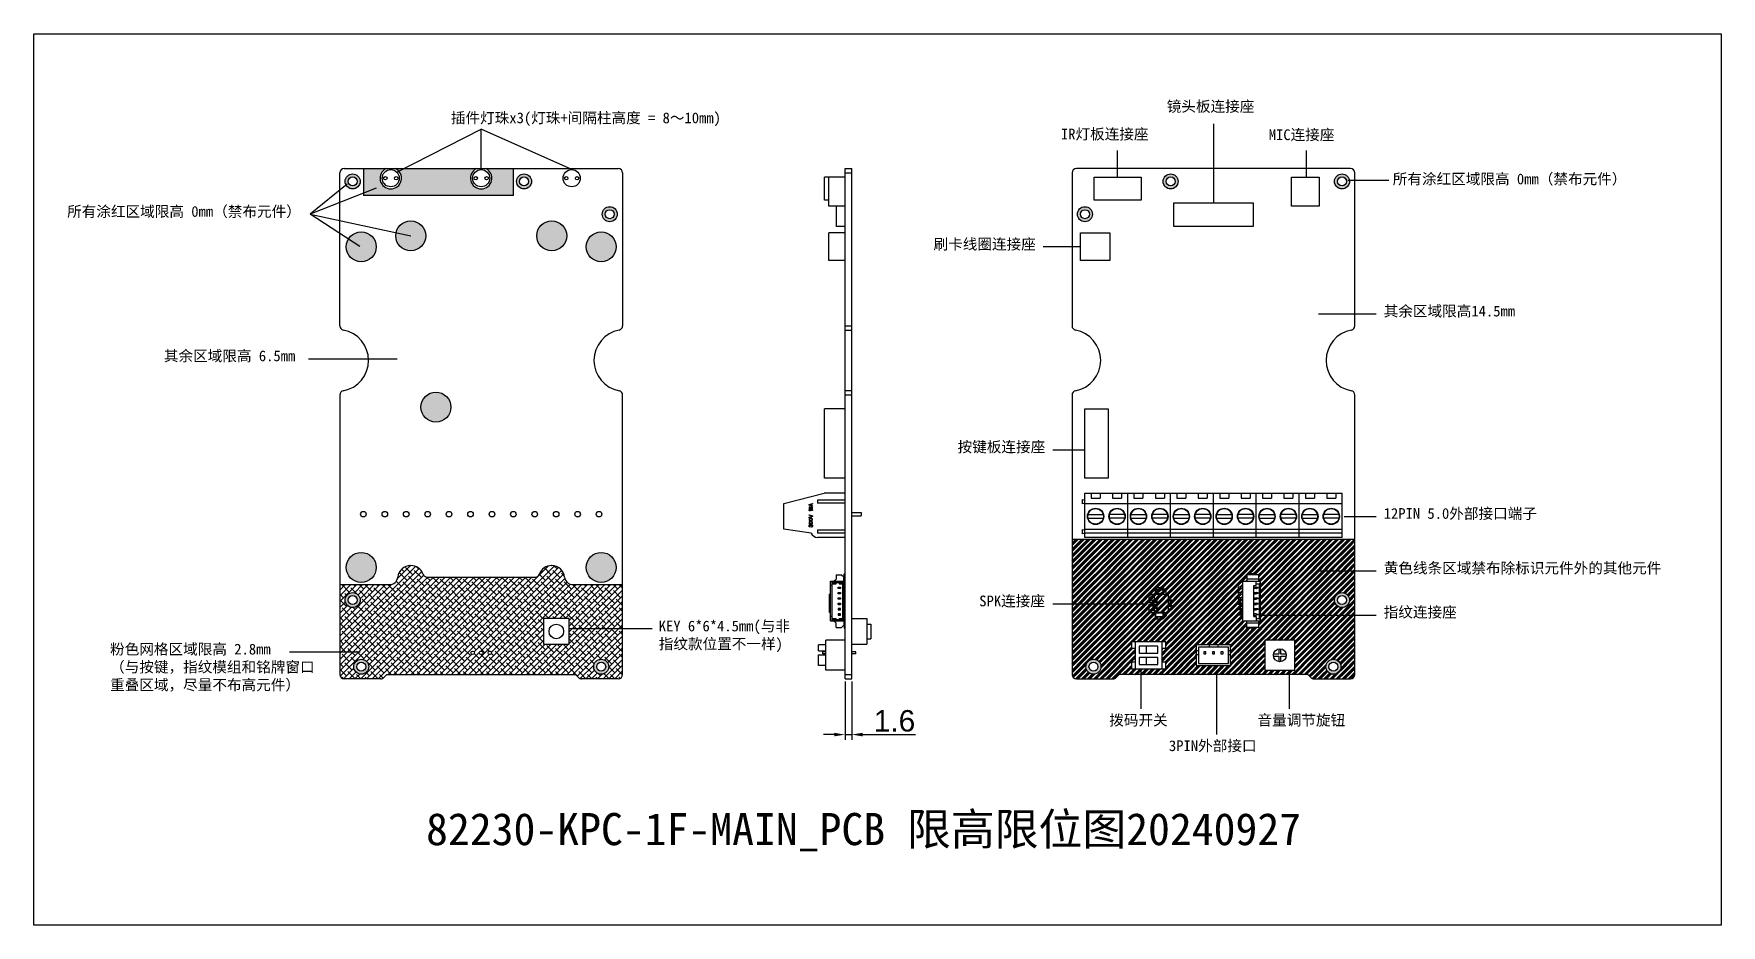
# Model space of a CAD drawing. Header units: millimetres. Extents: x 7 to 1252, y -707 to 211.
# Drawn here: x 6.5 to 400.3, y -242.7 to -34.8 of the extents above; entities that cross this region are included whole.
import ezdxf

# ---------------------------------------------------------------- set-up
doc = ezdxf.new("R2010")
doc.units = ezdxf.units.MM
doc.layers.add('02___PRT_ALL_AXES', color=7, linetype='Continuous')
doc.layers.add('03___PRT_ALL_CURVES', color=7, linetype='Continuous')
doc.styles.get("Standard").update_dxf_attribs({"font": 'arial.ttf'})
doc.dimstyles.new('ISO-25', dxfattribs={"dimtxt": 5, "dimasz": 2.5, "dimexe": 1.25, "dimexo": 0.625, "dimtad": 1, "dimdsep": 46, "dimtxsty": 'Standard', "dimcen": 0, "dimclrd": 6, "dimclre": 6, "dimadec": 0, "dimazin": 2, "dimtfac": 1, "dimtmove": 0, "dimatfit": 3, "dimfxl": 1, "dimarcsym": 0})

msp = doc.modelspace()

# ---------------------------------------------------------------- texts
at = {"attachment_point": 1}
for s, width, gutter_width, insert, char_height in [('{\\fSimSun|b0|i0|c134|p2;镜头板连接座}', 25.9697, 12.5, (270.918, -50.489), 2.5), ('{\\fSimSun|b0|i0|c134|p2;插件灯珠x3(灯珠+间隔柱高度 = 8～10mm)}', 66.17217, 12.5, (103.857, -53.165), 2.5), ('{\\fSimSun|b0|i0|c134|p2;IR灯板连接座}', 66.17217, 12.5, (246.225, -56.943), 2.5), ('{\\fSimSun|b0|i0|c134|p2;MIC连接座}', 25.9697, 12.5, (294.732, -57.101), 2.5), ('{\\fSimSun|b0|i0|c134|p2;所有涂红区域限高 0mm（禁布元件）}', 66.17217, 12.5, (323.669, -67.408), 2.5), ('{\\fSimSun|b0|i0|c134|p2;所有涂红区域限高 0mm（禁布元件）}', 66.17217, 12.5, (14.295, -74.991), 2.5), ('{\\fSimSun|b0|i0|c134|p2;刷卡线圈连接座}', 66.17217, 12.5, (216.497, -82.61), 2.5), ('{\\fSimSun|b0|i0|c134|p2;其余区域限高14.5mm}', 76.82538, 12.5, (321.561, -98.227), 2.5), ('{\\fSimSun|b0|i0|c134|p2;其余区域限高 6.5mm}', 66.17217, 12.5, (36.879, -108.667), 2.5), ('{\\fSimSun|b0|i0|c134|p2;按键板连接座}', 22.09357, 12.5, (222.11, -129.893), 2.5), ('{\\fSimSun|b0|i0|c134|p2;12PIN 5.0外部接口端子}', 37.92926, 12.5, (321.561, -145.425), 2.5), ('{\\fSimSun|b0|i0|c134|p2;黄色线条区域禁布除标识元件外的其他元件}', 76.82538, 12.5, (321.561, -158.151), 2.5), ('{\\fSimSun|b0|i0|c134|p2;SPK连接座}', 20.19457, 12.5, (227.17, -165.836), 2.5), ('{\\fSimSun|b0|i0|c134|p2;指纹连接座}', 20.19457, 12.5, (321.561, -168.429), 2.5), ('{\\fSimSun|b0|i0|c134|p2;KEY 6*6*4.5mm(与非指纹款位置不一样)}', 32.4337, 12.5, (152.372, -171.67), 2.5), ('{\\fSimSun|b0|i0|c134|p2;粉色网格区域限高 2.8mm\\P（与按键，指纹模组和铭牌窗口重叠区域，尽量不布高元件）}', 50.5825, 12.5, (24.319, -177.065), 2.5), ('{\\fSimSun|b0|i0|c134|p2;拨码开关}', 25.92925, 12.5, (257.507, -193.618), 2.5), ('{\\fSimSun|b0|i0|c134|p2;音量调节旋钮}', 25.92925, 12.5, (292.115, -193.618), 2.5), ('{\\fSimSun|b0|i0|c134|p2;3PIN外部接口}', 25.92925, 12.5, (271.438, -199.596), 2.5), ('{\\fSimSun|b0|i0|c134|p2;82230-KPC-1F-MAIN_PCB 限高限位图20240927}', 231.36184, 37.5, (98.065, -216.535), 7.5)]:
    msp.add_mtext_dynamic_manual_height_columns(s, width=width, gutter_width=gutter_width, heights=[0], dxfattribs=dict(at, insert=insert, char_height=char_height))

# ---------------------------------------------------------------- blocks, each defined once
blk = doc.blocks.new('*D7')
at = {"color": 6, "lineweight": -2}
for p, q in [((195.84, -185.87), (195.84, -199.5)), ((197.44, -185.87), (197.44, -199.5)), ((193.34, -198.25), (190.84, -198.25)), ((195.84, -198.25), (197.44, -198.25)), ((199.94, -198.25), (212.32, -198.25))]:
    blk.add_line(p, q, dxfattribs=at)
at = {"color": 6}
for points in [[(193.34, -197.83), (193.34, -198.66), (195.84, -198.25)], [(199.94, -197.83), (199.94, -198.66), (197.44, -198.25)]]:
    blk.add_solid(points, dxfattribs=at)
at = {"layer": 'Defpoints', "color": 0}
for p in [(195.84, -185.24), (197.44, -185.24), (197.44, -198.25)]:
    blk.add_point(p, dxfattribs=at)
at = {"color": 0, "insert": (207.38, -195.07), "char_height": 5, "attachment_point": 5}
blk.add_mtext('1.6', dxfattribs=at)

# ---------------------------------------------------------------- dimensions: what is measured, and where the dimension line sits
dim = msp.add_linear_dim(base=(197.44, -198.248), p1=(195.84, -185.245), p2=(197.44, -185.245), dimstyle='ISO-25')
dim.commit()
dim.dimension.update_dxf_attribs({"geometry": '*D7', "text_midpoint": (207.38, -195.07)})

# ---------------------------------------------------------------- hatches: boundary and pattern name
h = msp.add_hatch(color=1)
h.dxf.hatch_style = 1
h.paths.add_polyline_path([(84.684, -182.412, 1), (81.184, -182.412, 1)])
h.paths.add_polyline_path([(83.984, -182.412, 1), (81.884, -182.412, 1)], flags=16)
h.paths.add_polyline_path([(140.684, -182.412, 1), (137.184, -182.412, 1)])
h.paths.add_polyline_path([(139.984, -182.412, 1), (137.884, -182.412, 1)], flags=16)
h.paths.add_polyline_path([(82.684, -166.881, 1), (79.184, -166.881, 1)])
h.paths.add_polyline_path([(81.984, -166.881, 1), (79.884, -166.881, 1)], flags=16)
h.paths.add_polyline_path([(142.434, -159.267, 1), (135.434, -159.267, 1)])
h.paths.add_polyline_path([(79.434, -159.267, 1), (86.434, -159.267, 1)])
h.paths.add_polyline_path([(96.871, -121.881, 1), (103.871, -121.881, 1)])
h.paths.add_polyline_path([(86.434, -84.495, 1), (79.434, -84.495, 1)])
h.paths.add_polyline_path([(97.982, -81.931, 1), (90.982, -81.931, 1)])
h.paths.add_polyline_path([(130.886, -81.931, 1), (123.886, -81.931, 1)])
h.paths.add_polyline_path([(142.434, -84.495, 1), (135.434, -84.495, 1)])
h.paths.add_polyline_path([(142.684, -76.881, 1), (139.184, -76.881, 1)])
h.paths.add_polyline_path([(141.984, -76.881, 1), (139.884, -76.881, 1)], flags=16)
h.paths.add_polyline_path([(122.684, -69.245, 1), (119.184, -69.245, 1)])
h.paths.add_polyline_path([(121.984, -69.245, 1), (119.884, -69.245, 1)], flags=16)
h.paths.add_polyline_path([(118.434, -72.495), (118.434, -66.245), (112.024, -66.245, -4.3588989), (109.844, -66.245), (90.91, -66.245, -4.3588989), (88.73, -66.245), (83.434, -66.245), (83.434, -72.495)])
h.paths.add_polyline_path([(82.684, -69.245, 1), (79.184, -69.245, 1)])
h.paths.add_polyline_path([(81.984, -69.245, 1), (79.884, -69.245, 1)], flags=16)
h = msp.add_hatch(color=1)
h.dxf.hatch_style = 1
h.paths.add_polyline_path([(313.58, -69.245, 1), (310.08, -69.245, 1)])
h.paths.add_polyline_path([(312.88, -69.245, 1), (310.78, -69.245, 1)], flags=16)
h.paths.add_polyline_path([(273.58, -69.245, 1), (270.08, -69.245, 1)])
h.paths.add_polyline_path([(272.88, -69.245, 1), (270.78, -69.245, 1)], flags=16)
h.paths.add_polyline_path([(253.58, -76.881, 1), (250.08, -76.881, 1)])
h.paths.add_polyline_path([(252.88, -76.881, 1), (250.78, -76.881, 1)], flags=16)
h.paths.add_polyline_path([(313.58, -166.881, 1), (310.08, -166.881, 1)])
h.paths.add_polyline_path([(312.88, -166.881, 1), (310.78, -166.881, 1)], flags=16)
h.paths.add_polyline_path([(311.58, -182.412, 1), (308.08, -182.412, 1)])
h.paths.add_polyline_path([(310.88, -182.412, 1), (308.78, -182.412, 1)], flags=16)
h.paths.add_polyline_path([(255.58, -182.412, 1), (252.08, -182.412, 1)])
h.paths.add_polyline_path([(254.88, -182.412, 1), (252.78, -182.412, 1)], flags=16)
h = msp.add_hatch()
h.set_pattern_fill('GOST_GROUND', color=61, scale=0.1)
h.set_pattern_definition([(45, (58.3986, -196.8749), (1.4142136, 0), [2]), (45, (58.6986, -196.8749), (1.4142136, 0), [2]), (45, (58.9986, -196.8749), (1.4142136, 0), [2])])
h.paths.add_polyline_path([(314.83, -170.358), (314.83, -152.652), (248.83, -152.652), (248.83, -184.245, 0.4142136), (249.83, -185.245), (258.416, -185.245, 0.1989124), (259.123, -184.952), (259.83, -184.245), (303.83, -184.245), (304.537, -184.952, 0.1989124), (305.244, -185.245), (313.83, -185.245, 0.4142136), (314.83, -184.245), (314.83, -170.358), (292.83, -170.358), (292.83, -171.745), (292.43, -171.745), (292.43, -173.245), (291.83, -173.245), (291.63, -173.445), (289.83, -173.445), (289.63, -173.245), (289.63, -171.745), (288.63, -171.745), (288.63, -170.405), (287.63, -170.405), (287.63, -170.085), (288.63, -170.085), (288.63, -169.155), (287.63, -169.155), (287.63, -168.835), (288.63, -168.835), (288.63, -167.905), (287.63, -167.905), (287.63, -167.585), (288.63, -167.585), (288.63, -166.655), (287.63, -166.655), (287.63, -166.335), (288.63, -166.335), (288.63, -165.405), (287.63, -165.405), (287.63, -165.085), (288.63, -165.085), (288.63, -164.155), (287.63, -164.155), (287.63, -163.835), (288.63, -163.835), (288.63, -162.495), (289.63, -162.495), (289.63, -160.995), (289.83, -160.795), (291.63, -160.795), (291.83, -160.995), (292.43, -160.995), (292.43, -162.495), (292.83, -162.495), (292.83, -170.358)])
h.paths.add_polyline_path([(313.58, -166.881, -1), (310.08, -166.881, -1)], flags=16)
h.paths.add_polyline_path([(312.88, -166.881, -1), (310.78, -166.881, -1)], flags=0)
h.paths.add_polyline_path([(300.83, -176.245), (300.83, -183.245), (293.83, -183.245), (293.83, -176.245)], flags=16)
h.paths.add_polyline_path([(298.83, -179.745, -1), (295.83, -179.745, -1)], flags=0)
h.paths.add_polyline_path([(311.58, -182.412, -1), (308.08, -182.412, -1)], flags=16)
h.paths.add_polyline_path([(310.88, -182.412, -1), (308.78, -182.412, -1)], flags=0)
h.paths.add_polyline_path([(285.83, -177.325), (285.83, -182.165), (277.83, -182.165), (277.83, -177.325)], flags=16)
h.paths.add_polyline_path([(285.33, -177.825), (285.33, -181.665), (278.33, -181.665), (278.33, -177.825)], flags=0)
h.paths.add_polyline_path([(284.08, -178.925), (284.08, -179.425), (283.58, -179.425), (283.58, -178.925)], flags=0)
h.paths.add_polyline_path([(282.08, -178.925), (282.08, -179.425), (281.58, -179.425), (281.58, -178.925)], flags=0)
h.paths.add_polyline_path([(280.08, -178.925), (280.08, -179.425), (279.58, -179.425), (279.58, -178.925)], flags=0)
h.paths.add_polyline_path([(266.83, -165.495), (268.33, -165.495), (268.33, -165.445), (268.3, -165.445)], flags=16)
h.paths.add_polyline_path([(268.32, -165.425, -1), (268.28, -165.425)], flags=16)
h.paths.add_polyline_path([(270.08, -165.425), (270.1, -165.425), (270.1, -165.215), (270.1, -165.211, 0.2403212), (270.08, -165.181), (270.08, -164.465), (270.06, -164.465), (270.06, -164.485, 2.4142136), (270.04, -164.465), (268.28, -164.465, -0.4142136), (268.3, -164.445), (268.33, -164.445), (268.33, -164.015), (268.28, -164.015, -1), (268.32, -164.015), (268.33, -163.995), (268.33, -164.445), (270.08, -164.445)], flags=16)
h.paths.add_polyline_path([(270.06, -169.834, 2.4142136), (270.04, -169.814), (268.3, -169.814), (268.3, -170.774), (268.32, -170.774, -1), (268.28, -170.774), (268.3, -170.774), (268.3, -170.754, 2.4142136), (268.32, -170.774), (270.06, -170.774), (270.06, -169.814), (270.04, -169.814, -1), (270.08, -169.814), (270.06, -169.814)], flags=16)
h.paths.add_polyline_path([(267.83, -166.845), (267.83, -167.145), (267.43, -167.074), (267.43, -166.915)], flags=16)
h.paths.add_polyline_path([(267.83, -168.095), (267.83, -168.395), (267.43, -168.324), (267.43, -168.165)], flags=16)
h.paths.add_polyline_path([(270.68, -176.595), (270.68, -178.095), (269.83, -178.095), (269.83, -181.395), (270.68, -181.395), (270.68, -182.895), (269.83, -182.895), (263.53, -182.895), (262.68, -182.895), (262.68, -181.395), (263.53, -181.395), (263.53, -178.095), (262.68, -178.095), (262.68, -176.595), (263.53, -176.595), (269.83, -176.595)], flags=16)
h.paths.add_polyline_path([(268.83, -177.595), (268.83, -179.245), (264.53, -179.245), (264.53, -177.595)], flags=0)
h.paths.add_polyline_path([(268.83, -180.245), (268.83, -181.895), (264.53, -181.895), (264.53, -180.245)], flags=0)
h.paths.add_polyline_path([(255.58, -182.412, -1), (252.08, -182.412, -1)], flags=16)
h.paths.add_polyline_path([(254.88, -182.412, -1), (252.78, -182.412, -1)], flags=0)
h = msp.add_hatch()
h.set_pattern_fill('ANSI38', color=241, scale=0.3)
h.paths.add_polyline_path([(125.462, -171.19), (131.462, -171.19), (131.462, -173.598), (143.934, -173.598), (143.934, -163.281), (132.386, -163.281, -0.3822863), (130.398, -161.501, 0.3822863), (127.416, -158.831, 0.3236686), (124.526, -160.833, -0.3181694), (123.583, -161.501), (98.285, -161.501, -0.3180805), (97.342, -160.833, 0.3180805), (94.512, -158.831, 0.3880994), (91.47, -161.5, -0.3823569), (89.482, -163.281), (77.934, -163.281), (77.934, -184.245, 0.4142136), (78.934, -185.245), (87.52, -185.245, 0.1989124), (88.227, -184.952), (88.934, -184.245), (132.934, -184.245), (133.641, -184.952, 0.1989124), (134.348, -185.245), (142.934, -185.245, 0.4142136), (143.934, -184.245), (143.934, -173.598), (131.462, -173.598), (131.462, -177.19), (125.462, -177.19)])
h.paths.add_polyline_path([(109.334, -179.175, -1), (108.534, -179.175, -1)], flags=16)
h.paths.add_polyline_path([(111.334, -179.175, -1), (110.534, -179.175, -1)], flags=16)
h.paths.add_polyline_path([(113.334, -179.175, -1), (112.534, -179.175, -1)], flags=16)
h.paths.add_polyline_path([(84.684, -182.412, -1), (81.184, -182.412, -1)], flags=16)
h.paths.add_polyline_path([(83.984, -182.412, -1), (81.884, -182.412, -1)], flags=0)
h.paths.add_polyline_path([(79.184, -166.881, -1), (82.684, -166.881, -1)], flags=16)
h.paths.add_polyline_path([(79.884, -166.881, -1), (81.984, -166.881, -1)], flags=0)
h.paths.add_polyline_path([(140.684, -182.412, -1), (137.184, -182.412, -1)], flags=16)
h.paths.add_polyline_path([(139.984, -182.412, -1), (137.884, -182.412, -1)], flags=0)

# ---------------------------------------------------------------- linework, layer by layer
at = {"color": 6}
for p, q in [((91.226, -67.072), (110.934, -57.078)), ((132.048, -66.495), (110.934, -57.078)), ((110.934, -66.495), (110.934, -57.078)), ((281.942, -74.245), (281.942, -55.839)), ((259.471, -68.245), (259.471, -62.061)), ((303.533, -68.245), (303.533, -62.042)), ((79.619, -69.85), (70.985, -76.851)), ((86.402, -70.817), (70.985, -76.851)), ((322.738, -69.059), (313.189, -69.059)), ((82.57, -84.431), (70.985, -76.851)), ((70.985, -76.851), (94.482, -81.931)), ((242.119, -84.445), (250.83, -84.445)), ((306.33, -100.156), (319.83, -100.156)), ((70.644, -110.636), (91.294, -110.636)), ((244.364, -131.822), (251.83, -131.822)), ((312.318, -147.355), (319.83, -147.355)), ((306.33, -160.08), (319.83, -160.08)), ((244.364, -167.765), (265.995, -167.765)), ((292.83, -170.358), (319.83, -170.358)), ((150.841, -173.598), (131.462, -173.598)), ((82.662, -178.992), (66.217, -178.992)), ((264.859, -183.33), (264.859, -192.249)), ((282.55, -183.33), (282.55, -198.198)), ((299.467, -183.33), (299.467, -192.249))]:
    msp.add_line(p, q, dxfattribs=at)
at = {"color": 7, "linetype": 'Continuous'}
for p, q in [((78.934, -66.245), (142.934, -66.245)), ((195.84, -185.245), (195.84, -66.245)), ((195.84, -66.245), (197.44, -66.245)), ((197.44, -185.245), (197.44, -66.245)), ((313.83, -66.245), (249.83, -66.245)), ((77.934, -102.935), (77.934, -67.245)), ((143.934, -67.245), (143.934, -102.935)), ((195.84, -67.245), (197.44, -67.245)), ((248.83, -67.245), (248.83, -102.935)), ((314.83, -102.935), (314.83, -67.245)), ((195.84, -102.935), (197.44, -102.935)), ((195.84, -103.918), (197.44, -103.918)), ((197.44, -118.071), (195.84, -118.071)), ((77.934, -119.054), (77.934, -184.245)), ((143.934, -184.245), (143.934, -119.054)), ((197.44, -119.054), (195.84, -119.054)), ((248.83, -119.054), (248.83, -184.245)), ((314.83, -184.245), (314.83, -119.054)), ((197.44, -146.445), (199.64, -146.445)), ((197.44, -147.245), (199.64, -147.245)), ((199.64, -146.445), (199.64, -147.245)), ((198.34, -178.925), (197.44, -178.925)), ((198.34, -179.425), (197.44, -179.425)), ((198.34, -179.425), (198.34, -178.925)), ((88.227, -184.952), (88.934, -184.245)), ((88.934, -184.245), (132.934, -184.245)), ((132.934, -184.245), (133.641, -184.952)), ((195.84, -184.245), (197.44, -184.245)), ((259.123, -184.952), (259.83, -184.245)), ((303.83, -184.245), (259.83, -184.245)), ((303.83, -184.245), (304.537, -184.952)), ((87.52, -185.245), (78.934, -185.245)), ((142.934, -185.245), (134.348, -185.245)), ((195.84, -185.245), (197.44, -185.245)), ((249.83, -185.245), (258.416, -185.245)), ((305.244, -185.245), (313.83, -185.245))]:
    msp.add_line(p, q, dxfattribs=at)
at = {"color": 4, "linetype": 'Continuous'}
for p, q in [((191.04, -73.645), (191.04, -68.245)), ((195.84, -68.245), (191.04, -68.245)), ((192.04, -75.045), (192.04, -68.245)), ((192.04, -73.645), (191.04, -73.645)), ((195.84, -75.045), (192.04, -75.045)), ((193.84, -79.745), (193.84, -75.045)), ((192.04, -87.645), (192.04, -81.245)), ((195.84, -81.245), (192.04, -81.245)), ((195.84, -79.745), (193.84, -79.745)), ((195.84, -87.645), (192.04, -87.645)), ((195.84, -122.245), (191.04, -122.245)), ((191.04, -138.445), (191.04, -122.245)), ((195.84, -138.445), (191.04, -138.445)), ((181.54, -144.345), (190.94, -141.945)), ((181.54, -150.345), (181.54, -144.345)), ((187.44, -144.595), (188.24, -144.328)), ((187.44, -144.728), (187.44, -144.595)), ((188.24, -144.995), (187.44, -144.728)), ((187.525, -145.161), (187.44, -145.161)), ((187.44, -145.161), (187.44, -145.728)), ((187.508, -144.661), (187.968, -144.511)), ((187.968, -144.811), (187.508, -144.661)), ((187.525, -145.645), (187.525, -145.161)), ((187.798, -145.645), (187.525, -145.645)), ((187.747, -145.295), (187.73, -145.378)), ((187.73, -145.378), (187.73, -145.478)), ((187.73, -145.478), (187.747, -145.561)), ((187.798, -145.211), (187.747, -145.295)), ((187.747, -145.561), (187.798, -145.645)), ((187.866, -145.161), (187.798, -145.211)), ((187.815, -145.378), (187.832, -145.311)), ((187.815, -145.478), (187.815, -145.378)), ((187.832, -145.545), (187.815, -145.478)), ((187.832, -145.311), (187.866, -145.261)), ((187.883, -145.611), (187.832, -145.545)), ((187.951, -145.128), (187.866, -145.161)), ((187.866, -145.261), (187.917, -145.228)), ((187.883, -145.728), (187.883, -145.611)), ((187.917, -145.228), (187.968, -145.211)), ((188.019, -145.128), (187.951, -145.128)), ((187.968, -144.511), (187.968, -144.811)), ((187.968, -145.211), (188.002, -145.211)), ((188.002, -145.211), (188.053, -145.228)), ((188.104, -145.161), (188.019, -145.128)), ((188.24, -144.428), (188.036, -144.495)), ((188.036, -144.495), (188.036, -144.828)), ((188.036, -144.828), (188.24, -144.895)), ((188.104, -145.595), (188.036, -145.628)), ((188.036, -145.628), (188.036, -145.728)), ((188.036, -145.728), (188.104, -145.695)), ((188.053, -145.228), (188.104, -145.261)), ((188.172, -145.211), (188.104, -145.161)), ((188.104, -145.261), (188.138, -145.311)), ((188.138, -145.545), (188.104, -145.595)), ((188.104, -145.695), (188.172, -145.645)), ((188.138, -145.311), (188.155, -145.378)), ((188.155, -145.478), (188.138, -145.545)), ((188.155, -145.378), (188.155, -145.478)), ((188.223, -145.295), (188.172, -145.211)), ((188.172, -145.645), (188.223, -145.561)), ((188.24, -145.378), (188.223, -145.295)), ((188.223, -145.561), (188.24, -145.478)), ((188.24, -144.328), (188.24, -144.428)), ((188.24, -144.895), (188.24, -144.995)), ((188.24, -145.478), (188.24, -145.378)), ((195.84, -143.595), (189.44, -143.595)), ((189.44, -143.595), (189.44, -144.295)), ((195.84, -144.295), (189.44, -144.295)), ((195.84, -141.945), (190.94, -141.945)), ((251.23, -143.445), (251.83, -143.595)), ((251.23, -144.445), (251.23, -143.445)), ((251.818, -144.298), (251.23, -144.445)), ((251.83, -141.945), (311.83, -141.945)), ((251.83, -152.245), (251.83, -141.945)), ((251.83, -144.345), (311.83, -144.345)), ((253.28, -141.945), (253.28, -143.145)), ((253.28, -143.145), (255.38, -143.145)), ((255.38, -141.945), (255.38, -143.145)), ((258.28, -141.945), (258.28, -143.145)), ((258.28, -143.145), (260.38, -143.145)), ((260.38, -141.945), (260.38, -143.145)), ((261.83, -152.245), (261.83, -141.945)), ((263.28, -141.945), (263.28, -143.145)), ((263.28, -143.145), (265.38, -143.145)), ((265.38, -141.945), (265.38, -143.145)), ((268.28, -141.945), (268.28, -143.145)), ((268.28, -143.145), (270.38, -143.145)), ((270.38, -141.945), (270.38, -143.145)), ((271.83, -152.245), (271.83, -141.945)), ((273.28, -141.945), (273.28, -143.145)), ((273.28, -143.145), (275.38, -143.145)), ((275.38, -141.945), (275.38, -143.145)), ((278.28, -141.945), (278.28, -143.145)), ((278.28, -143.145), (280.38, -143.145)), ((280.38, -141.945), (280.38, -143.145)), ((281.83, -152.245), (281.83, -141.945)), ((283.28, -141.945), (283.28, -143.145)), ((283.28, -143.145), (285.38, -143.145)), ((285.38, -141.945), (285.38, -143.145)), ((288.28, -141.945), (288.28, -143.145)), ((288.28, -143.145), (290.38, -143.145)), ((290.38, -141.945), (290.38, -143.145)), ((291.83, -152.245), (291.83, -141.945)), ((293.28, -141.945), (293.28, -143.145)), ((293.28, -143.145), (295.38, -143.145)), ((295.38, -141.945), (295.38, -143.145)), ((298.28, -141.945), (298.28, -143.145)), ((298.28, -143.145), (300.38, -143.145)), ((300.38, -141.945), (300.38, -143.145)), ((301.83, -152.245), (301.83, -141.945)), ((303.28, -141.945), (303.28, -143.145)), ((303.28, -143.145), (305.38, -143.145)), ((305.38, -141.945), (305.38, -143.145)), ((308.28, -141.945), (308.28, -143.145)), ((308.28, -143.145), (310.38, -143.145)), ((310.38, -141.945), (310.38, -143.145)), ((311.83, -152.245), (311.83, -141.945)), ((187.44, -145.728), (187.883, -145.728)), ((187.44, -145.861), (188.24, -145.861)), ((187.44, -145.961), (187.44, -145.861)), ((187.559, -146.061), (187.44, -145.961)), ((187.44, -146.995), (188.24, -147.261)), ((187.44, -147.095), (187.44, -146.995)), ((188.138, -147.328), (187.44, -147.095)), ((187.44, -147.561), (188.138, -147.328)), ((188.24, -147.395), (187.44, -147.661)), ((187.44, -147.661), (187.44, -147.561)), ((187.457, -147.995), (187.44, -148.095)), ((187.44, -148.095), (187.457, -148.195)), ((187.457, -148.728), (187.44, -148.828)), ((187.44, -148.828), (187.457, -148.928)), ((187.44, -149.545), (187.457, -149.428)), ((187.44, -149.578), (187.44, -149.545)), ((187.457, -149.695), (187.44, -149.578)), ((187.508, -147.911), (187.457, -147.995)), ((187.457, -148.195), (187.508, -148.278)), ((187.508, -148.645), (187.457, -148.728)), ((187.457, -148.928), (187.508, -149.011)), ((187.457, -149.428), (187.491, -149.361)), ((187.491, -149.361), (187.559, -149.295)), ((187.559, -147.861), (187.508, -147.911)), ((187.508, -148.278), (187.559, -148.328)), ((187.559, -148.595), (187.508, -148.645)), ((187.508, -149.011), (187.559, -149.061)), ((187.542, -148.011), (187.525, -148.095)), ((187.525, -148.095), (187.542, -148.178)), ((187.542, -148.745), (187.525, -148.828)), ((187.525, -148.828), (187.542, -148.911)), ((187.542, -149.445), (187.525, -149.528)), ((187.525, -149.528), (187.525, -149.595)), ((187.525, -149.595), (187.542, -149.678)), ((187.577, -147.961), (187.542, -148.011)), ((187.542, -148.178), (187.577, -148.228)), ((187.577, -148.695), (187.542, -148.745)), ((187.542, -148.911), (187.577, -148.961)), ((187.577, -149.395), (187.542, -149.445)), ((187.696, -146.061), (187.559, -146.061)), ((187.628, -147.828), (187.559, -147.861)), ((187.559, -148.328), (187.628, -148.361)), ((187.628, -148.561), (187.559, -148.595)), ((187.559, -149.061), (187.628, -149.095)), ((187.559, -149.295), (187.628, -149.278)), ((188.24, -145.961), (187.577, -145.961)), ((187.577, -145.961), (187.696, -146.061)), ((187.679, -147.895), (187.577, -147.961)), ((187.577, -148.228), (187.679, -148.295)), ((187.679, -148.628), (187.577, -148.695)), ((187.577, -148.961), (187.679, -149.028)), ((187.628, -149.361), (187.577, -149.395)), ((187.679, -147.811), (187.628, -147.828)), ((187.628, -148.361), (187.679, -148.378)), ((187.679, -148.545), (187.628, -148.561)), ((187.628, -149.095), (187.679, -149.111)), ((187.628, -149.278), (187.662, -149.278)), ((187.662, -149.361), (187.628, -149.361)), ((187.662, -149.278), (187.73, -149.295)), ((187.73, -149.395), (187.662, -149.361)), ((187.764, -147.795), (187.679, -147.811)), ((187.781, -147.878), (187.679, -147.895)), ((187.679, -148.295), (187.781, -148.311)), ((187.679, -148.378), (187.764, -148.395)), ((187.764, -148.528), (187.679, -148.545)), ((187.781, -148.611), (187.679, -148.628)), ((187.679, -149.028), (187.781, -149.045)), ((187.679, -149.111), (187.764, -149.128)), ((187.73, -149.295), (187.781, -149.328)), ((187.764, -149.428), (187.73, -149.395)), ((187.917, -147.795), (187.764, -147.795)), ((187.764, -148.395), (187.917, -148.395)), ((187.917, -148.528), (187.764, -148.528)), ((187.764, -149.128), (187.917, -149.128)), ((187.798, -149.528), (187.764, -149.428)), ((187.9, -147.878), (187.781, -147.878)), ((187.781, -148.311), (187.9, -148.311)), ((187.9, -148.611), (187.781, -148.611)), ((187.781, -149.045), (187.9, -149.045)), ((187.781, -149.328), (187.832, -149.395)), ((187.798, -149.595), (187.798, -149.528)), ((187.866, -149.595), (187.798, -149.595)), ((187.832, -149.395), (187.866, -149.311)), ((187.866, -149.311), (187.917, -149.278)), ((187.883, -149.428), (187.866, -149.528)), ((187.866, -149.528), (187.866, -149.595)), ((187.917, -149.378), (187.883, -149.428)), ((188.002, -147.895), (187.9, -147.878)), ((187.9, -148.311), (188.002, -148.295)), ((188.002, -148.628), (187.9, -148.611)), ((187.9, -149.045), (188.002, -149.028)), ((188.002, -147.811), (187.917, -147.795)), ((187.917, -148.395), (188.002, -148.378)), ((188.002, -148.545), (187.917, -148.528)), ((187.917, -149.128), (188.002, -149.111)), ((187.917, -149.278), (187.985, -149.261)), ((187.985, -149.345), (187.917, -149.378)), ((187.985, -149.261), (188.053, -149.261)), ((188.053, -149.345), (187.985, -149.345)), ((188.053, -147.828), (188.002, -147.811)), ((188.104, -147.961), (188.002, -147.895)), ((188.002, -148.295), (188.104, -148.228)), ((188.002, -148.378), (188.053, -148.361)), ((188.053, -148.561), (188.002, -148.545)), ((188.104, -148.695), (188.002, -148.628)), ((188.002, -149.028), (188.104, -148.961)), ((188.002, -149.111), (188.053, -149.095)), ((188.121, -147.861), (188.053, -147.828)), ((188.053, -148.361), (188.121, -148.328)), ((188.121, -148.595), (188.053, -148.561)), ((188.053, -149.095), (188.121, -149.061)), ((188.053, -149.261), (188.104, -149.278)), ((188.087, -149.361), (188.053, -149.345)), ((188.121, -149.395), (188.087, -149.361)), ((188.138, -148.011), (188.104, -147.961)), ((188.104, -148.228), (188.138, -148.178)), ((188.138, -148.745), (188.104, -148.695)), ((188.104, -148.961), (188.138, -148.911)), ((188.104, -149.278), (188.155, -149.311)), ((188.172, -147.911), (188.121, -147.861)), ((188.121, -148.328), (188.172, -148.278)), ((188.172, -148.645), (188.121, -148.595)), ((188.121, -149.061), (188.172, -149.011)), ((188.138, -149.428), (188.121, -149.395)), ((188.155, -148.095), (188.138, -148.011)), ((188.138, -148.178), (188.155, -148.095)), ((188.155, -148.828), (188.138, -148.745)), ((188.138, -148.911), (188.155, -148.828)), ((188.155, -149.511), (188.138, -149.428)), ((188.138, -149.695), (188.155, -149.611)), ((188.155, -149.311), (188.189, -149.361)), ((188.155, -149.611), (188.155, -149.511)), ((188.223, -147.995), (188.172, -147.911)), ((188.172, -148.278), (188.223, -148.195)), ((188.223, -148.728), (188.172, -148.645)), ((188.172, -149.011), (188.223, -148.928)), ((188.189, -149.361), (188.223, -149.428)), ((188.24, -148.095), (188.223, -147.995)), ((188.223, -148.195), (188.24, -148.095)), ((188.24, -148.828), (188.223, -148.728)), ((188.223, -148.928), (188.24, -148.828)), ((188.223, -149.428), (188.24, -149.495)), ((188.24, -149.628), (188.223, -149.695)), ((188.24, -145.861), (188.24, -145.961)), ((188.24, -147.261), (188.24, -147.395)), ((188.24, -149.495), (188.24, -149.628)), ((252.575, -146.955), (256.085, -146.955)), ((252.575, -147.755), (256.085, -147.755)), ((261.085, -146.955), (257.575, -146.955)), ((261.085, -147.755), (257.575, -147.755)), ((262.575, -146.955), (266.085, -146.955)), ((262.575, -147.755), (266.085, -147.755)), ((271.085, -146.955), (267.575, -146.955)), ((271.085, -147.755), (267.575, -147.755)), ((272.575, -146.955), (276.085, -146.955)), ((272.575, -147.755), (276.085, -147.755)), ((281.085, -146.955), (277.575, -146.955)), ((281.085, -147.755), (277.575, -147.755)), ((282.575, -146.955), (286.085, -146.955)), ((282.575, -147.755), (286.085, -147.755)), ((291.085, -146.955), (287.575, -146.955)), ((291.085, -147.755), (287.575, -147.755)), ((292.575, -146.955), (296.085, -146.955)), ((292.575, -147.755), (296.085, -147.755)), ((301.085, -146.955), (297.575, -146.955)), ((301.085, -147.755), (297.575, -147.755)), ((302.575, -146.955), (306.085, -146.955)), ((302.575, -147.755), (306.085, -147.755)), ((311.085, -146.955), (307.575, -146.955)), ((311.085, -147.755), (307.575, -147.755)), ((187.94, -151.245), (181.54, -150.345)), ((187.491, -149.761), (187.457, -149.695)), ((187.559, -149.828), (187.491, -149.761)), ((187.542, -149.678), (187.577, -149.728)), ((187.628, -149.845), (187.559, -149.828)), ((187.577, -149.728), (187.628, -149.761)), ((187.628, -149.761), (187.628, -149.845)), ((188.053, -149.778), (188.087, -149.761)), ((188.053, -149.861), (188.053, -149.778)), ((188.104, -149.845), (188.053, -149.861)), ((188.087, -149.761), (188.121, -149.728)), ((188.155, -149.811), (188.104, -149.845)), ((188.121, -149.728), (188.138, -149.695)), ((188.189, -149.761), (188.155, -149.811)), ((188.223, -149.695), (188.189, -149.761)), ((195.84, -150.595), (189.44, -150.595)), ((189.44, -150.595), (189.44, -151.295)), ((195.84, -151.295), (189.44, -151.295)), ((195.84, -152.245), (189.44, -152.245)), ((251.23, -150.445), (251.83, -150.595)), ((251.23, -151.445), (251.23, -150.445)), ((251.83, -151.295), (251.23, -151.445)), ((251.83, -150.345), (311.83, -150.345)), ((311.83, -151.245), (251.83, -151.245)), ((311.83, -152.245), (251.83, -152.245)), ((193.74, -160.995), (195.04, -160.995)), ((193.74, -160.995), (193.74, -161.995)), ((195.04, -160.995), (195.54, -161.495)), ((195.64, -160.795), (195.84, -160.795)), ((195.64, -162.145), (195.64, -160.795)), ((195.84, -160.995), (195.64, -160.995)), ((289.63, -160.995), (289.83, -160.795)), ((292.43, -160.995), (289.63, -160.995)), ((289.63, -160.995), (289.63, -162.495)), ((291.63, -160.795), (289.83, -160.795)), ((291.63, -160.795), (291.83, -160.995)), ((292.43, -162.495), (292.43, -160.995)), ((192.44, -162.495), (195.69, -162.495)), ((192.44, -171.745), (192.44, -162.495)), ((192.84, -163.495), (192.44, -163.495)), ((192.84, -171.745), (192.84, -162.495)), ((192.84, -162.795), (195.54, -162.795)), ((192.84, -163.095), (193.74, -163.095)), ((193.24, -162.495), (193.74, -161.995)), ((193.74, -163.095), (193.74, -162.795)), ((194.215, -163.835), (194.815, -163.835)), ((194.315, -163.935), (194.215, -163.835)), ((194.215, -164.155), (194.215, -163.835)), ((194.215, -164.155), (194.315, -164.055)), ((194.815, -164.155), (194.215, -164.155)), ((194.215, -165.085), (194.815, -165.085)), ((194.315, -165.185), (194.215, -165.085)), ((194.215, -165.405), (194.215, -165.085)), ((194.315, -165.305), (194.215, -165.405)), ((194.815, -165.405), (194.215, -165.405)), ((194.715, -163.935), (194.315, -163.935)), ((194.315, -163.935), (194.315, -164.055)), ((194.315, -164.055), (194.715, -164.055)), ((194.715, -165.185), (194.315, -165.185)), ((194.315, -165.185), (194.315, -165.305)), ((194.315, -165.305), (194.715, -165.305)), ((194.44, -162.795), (194.44, -163.095)), ((194.44, -163.095), (195.24, -163.095)), ((194.715, -163.935), (194.815, -163.835)), ((194.715, -164.055), (194.715, -163.935)), ((194.815, -164.155), (194.715, -164.055)), ((194.815, -165.085), (194.715, -165.185)), ((194.715, -165.305), (194.715, -165.185)), ((194.815, -165.405), (194.715, -165.305)), ((194.815, -163.835), (194.815, -164.155)), ((194.815, -165.085), (194.815, -165.405)), ((195.54, -162.795), (195.24, -163.095)), ((195.24, -163.095), (195.24, -171.145)), ((195.54, -162.495), (195.54, -161.495)), ((195.64, -162.145), (195.54, -162.145)), ((195.54, -162.345), (195.84, -162.345)), ((195.54, -162.795), (195.54, -171.445)), ((195.69, -162.745), (195.69, -162.495)), ((195.84, -162.745), (195.69, -162.745)), ((195.69, -163.245), (195.84, -163.245)), ((195.69, -163.245), (195.69, -170.995)), ((195.84, -163.835), (195.69, -163.835)), ((195.69, -164.155), (195.84, -164.155)), ((195.84, -165.085), (195.69, -165.085)), ((195.69, -165.405), (195.84, -165.405)), ((195.82, -164.155), (195.82, -165.085)), ((195.82, -165.405), (195.82, -165.425)), ((268.28, -164.015), (268.33, -164.015)), ((268.28, -164.015), (268.28, -165.425)), ((268.28, -164.465), (270.08, -164.465)), ((270.13, -163.995), (268.3, -163.995)), ((268.3, -165.445), (268.3, -163.995)), ((270.06, -164.445), (268.3, -164.445)), ((268.33, -164.445), (268.33, -163.995)), ((270.06, -164.445), (270.06, -165.465)), ((270.08, -165.425), (270.08, -164.465)), ((270.08, -165.215), (270.1, -165.215)), ((270.1, -165.425), (270.1, -165.215)), ((270.83, -164.695), (270.13, -163.995)), ((270.83, -165.495), (270.83, -164.695)), ((288.63, -163.835), (287.63, -163.835)), ((287.63, -163.835), (287.63, -164.155)), ((287.63, -164.155), (288.63, -164.155)), ((288.63, -165.085), (287.63, -165.085)), ((287.63, -165.085), (287.63, -165.405)), ((287.63, -165.405), (288.63, -165.405)), ((288.03, -163.835), (288.03, -164.155)), ((288.03, -165.085), (288.03, -165.405)), ((288.63, -162.495), (292.83, -162.495)), ((288.63, -162.495), (288.63, -171.745)), ((292.43, -161.995), (289.63, -161.995)), ((291.23, -163.495), (291.83, -163.495)), ((291.23, -170.745), (291.23, -163.495)), ((291.23, -163.835), (291.88, -163.835)), ((291.88, -164.155), (291.23, -164.155)), ((291.23, -165.085), (291.88, -165.085)), ((291.23, -165.405), (291.88, -165.405)), ((291.83, -163.495), (291.83, -162.495)), ((291.83, -163.095), (292.53, -163.095)), ((292.23, -163.935), (291.88, -163.835)), ((291.88, -164.155), (291.88, -163.835)), ((291.88, -164.155), (292.23, -164.055)), ((292.23, -165.185), (291.88, -165.085)), ((291.88, -165.405), (291.88, -165.085)), ((292.23, -165.305), (291.88, -165.405)), ((292.23, -163.935), (292.23, -164.055)), ((292.23, -165.185), (292.23, -165.305)), ((292.83, -162.795), (292.53, -163.095)), ((292.53, -163.095), (292.53, -171.145)), ((292.83, -171.745), (292.83, -162.495)), ((192.44, -165.495), (192.24, -165.495)), ((192.24, -169.745), (192.24, -165.495)), ((192.24, -166.845), (192.44, -166.845)), ((192.44, -167.145), (192.24, -167.145)), ((192.24, -168.095), (192.44, -168.095)), ((192.44, -168.395), (192.24, -168.395)), ((194.215, -166.335), (194.815, -166.335)), ((194.315, -166.435), (194.215, -166.335)), ((194.215, -166.655), (194.215, -166.335)), ((194.315, -166.555), (194.215, -166.655)), ((194.815, -166.655), (194.215, -166.655)), ((194.215, -167.585), (194.815, -167.585)), ((194.315, -167.685), (194.215, -167.585)), ((194.215, -167.905), (194.215, -167.585)), ((194.315, -167.805), (194.215, -167.905)), ((194.215, -167.905), (194.815, -167.905)), ((194.815, -168.835), (194.215, -168.835)), ((194.315, -168.935), (194.215, -168.835)), ((194.215, -168.835), (194.215, -169.155)), ((194.315, -169.055), (194.215, -169.155)), ((194.215, -169.155), (194.815, -169.155)), ((194.715, -166.435), (194.315, -166.435)), ((194.315, -166.435), (194.315, -166.555)), ((194.315, -166.555), (194.715, -166.555)), ((194.715, -167.685), (194.315, -167.685)), ((194.315, -167.805), (194.315, -167.685)), ((194.715, -167.805), (194.315, -167.805)), ((194.315, -168.935), (194.715, -168.935)), ((194.315, -169.055), (194.315, -168.935)), ((194.715, -169.055), (194.315, -169.055)), ((194.815, -166.335), (194.715, -166.435)), ((194.715, -166.435), (194.715, -166.555)), ((194.815, -166.655), (194.715, -166.555)), ((194.815, -167.585), (194.715, -167.685)), ((194.715, -167.805), (194.715, -167.685)), ((194.815, -167.905), (194.715, -167.805)), ((194.815, -168.835), (194.715, -168.935)), ((194.715, -168.935), (194.715, -169.055)), ((194.815, -169.155), (194.715, -169.055)), ((194.815, -166.335), (194.815, -166.655)), ((194.815, -167.585), (194.815, -167.905)), ((194.815, -169.155), (194.815, -168.835)), ((195.82, -165.425), (195.69, -165.425)), ((195.69, -165.445), (195.84, -165.445)), ((195.84, -166.335), (195.69, -166.335)), ((195.69, -166.655), (195.84, -166.655)), ((195.69, -166.845), (195.84, -166.845)), ((195.84, -167.145), (195.69, -167.145)), ((195.84, -167.585), (195.69, -167.585)), ((195.69, -167.905), (195.84, -167.905)), ((195.69, -168.095), (195.84, -168.095)), ((195.84, -168.395), (195.69, -168.395)), ((195.84, -168.835), (195.69, -168.835)), ((195.69, -169.155), (195.84, -169.155)), ((195.74, -166.845), (195.74, -167.145)), ((195.74, -168.095), (195.74, -168.395)), ((266.83, -165.495), (271.28, -165.495)), ((266.83, -167.42), (266.83, -165.495)), ((266.83, -165.695), (267.23, -165.895)), ((268.455, -167.42), (266.83, -167.42)), ((266.83, -167.82), (268.455, -167.82)), ((266.83, -169.745), (266.83, -167.82)), ((267.23, -169.345), (266.83, -169.544)), ((267.23, -165.895), (268.03, -165.895)), ((268.03, -169.345), (267.23, -169.345)), ((267.43, -166.915), (267.83, -166.845)), ((267.43, -166.915), (267.43, -167.074)), ((267.83, -167.145), (267.43, -167.074)), ((267.43, -168.165), (267.83, -168.095)), ((267.43, -168.165), (267.43, -168.324)), ((267.83, -168.395), (267.43, -168.324)), ((268.58, -166.845), (267.83, -166.845)), ((267.83, -167.145), (267.83, -166.845)), ((268.58, -167.145), (267.83, -167.145)), ((268.58, -168.095), (267.83, -168.095)), ((267.83, -168.395), (267.83, -168.095)), ((268.58, -168.395), (267.83, -168.395)), ((268.03, -165.495), (268.03, -166.495)), ((268.03, -166.495), (268.58, -166.495)), ((268.03, -168.745), (268.58, -168.745)), ((268.03, -168.745), (268.03, -169.745)), ((270.1, -165.425), (268.28, -165.425)), ((268.3, -165.445), (270.06, -165.445)), ((268.33, -165.495), (268.33, -165.445)), ((268.33, -165.465), (270.06, -165.465)), ((268.455, -167.145), (268.455, -167.42)), ((268.455, -167.82), (268.455, -168.095)), ((268.58, -166.495), (268.58, -168.745)), ((271.08, -166.845), (272.13, -166.845)), ((271.08, -167.145), (271.08, -166.845)), ((272.13, -167.145), (271.08, -167.145)), ((271.08, -168.095), (272.13, -168.095)), ((271.08, -168.395), (271.08, -168.095)), ((272.13, -168.395), (271.08, -168.395)), ((271.28, -165.495), (271.28, -166.845)), ((271.28, -167.145), (271.28, -168.095)), ((271.28, -168.395), (271.28, -169.745)), ((271.33, -166.845), (271.33, -167.145)), ((271.33, -168.095), (271.33, -168.395)), ((271.43, -167.145), (271.43, -166.845)), ((271.43, -168.395), (271.43, -168.095)), ((272.047, -166.845), (272.047, -167.145)), ((272.047, -168.095), (272.047, -168.395)), ((272.13, -167.145), (272.13, -166.845)), ((272.13, -168.395), (272.13, -168.095)), ((288.63, -166.335), (287.63, -166.335)), ((287.63, -166.335), (287.63, -166.655)), ((287.63, -166.655), (288.63, -166.655)), ((288.63, -167.585), (287.63, -167.585)), ((287.63, -167.585), (287.63, -167.905)), ((288.63, -167.905), (287.63, -167.905)), ((287.63, -168.835), (288.63, -168.835)), ((287.63, -169.155), (287.63, -168.835)), ((288.63, -169.155), (287.63, -169.155)), ((288.03, -166.335), (288.03, -166.655)), ((288.03, -167.905), (288.03, -167.585)), ((288.03, -169.155), (288.03, -168.835)), ((291.23, -166.335), (291.88, -166.335)), ((291.23, -166.655), (291.88, -166.655)), ((291.23, -167.585), (291.88, -167.585)), ((291.23, -167.905), (291.88, -167.905)), ((291.23, -168.835), (291.88, -168.835)), ((291.23, -169.155), (291.88, -169.155)), ((292.23, -166.435), (291.88, -166.335)), ((291.88, -166.655), (291.88, -166.335)), ((292.23, -166.555), (291.88, -166.655)), ((292.23, -167.685), (291.88, -167.585)), ((291.88, -167.905), (291.88, -167.585)), ((292.23, -167.805), (291.88, -167.905)), ((292.23, -168.935), (291.88, -168.835)), ((291.88, -168.835), (291.88, -169.155)), ((292.23, -169.055), (291.88, -169.155)), ((292.23, -166.435), (292.23, -166.555)), ((292.23, -167.805), (292.23, -167.685)), ((292.23, -169.055), (292.23, -168.935)), ((131.462, -171.19), (125.462, -171.19)), ((125.462, -171.19), (125.462, -177.19)), ((131.462, -177.19), (131.462, -171.19)), ((192.44, -169.745), (192.24, -169.745)), ((192.84, -170.745), (192.44, -170.745)), ((192.44, -171.745), (195.69, -171.745)), ((192.84, -171.145), (193.74, -171.145)), ((192.84, -171.445), (195.54, -171.445)), ((193.74, -172.245), (193.24, -171.745)), ((193.74, -171.445), (193.74, -171.145)), ((193.74, -173.245), (193.74, -172.245)), ((193.74, -173.245), (195.04, -173.245)), ((194.815, -170.085), (194.215, -170.085)), ((194.215, -170.085), (194.315, -170.185)), ((194.215, -170.085), (194.215, -170.405)), ((194.315, -170.305), (194.215, -170.405)), ((194.215, -170.405), (194.815, -170.405)), ((194.315, -170.185), (194.715, -170.185)), ((194.315, -170.305), (194.315, -170.185)), ((194.715, -170.305), (194.315, -170.305)), ((194.44, -171.145), (195.24, -171.145)), ((194.44, -171.145), (194.44, -171.445)), ((194.815, -170.085), (194.715, -170.185)), ((194.715, -170.185), (194.715, -170.305)), ((194.715, -170.305), (194.815, -170.405)), ((194.815, -170.405), (194.815, -170.085)), ((195.54, -172.745), (195.04, -173.245)), ((195.54, -171.445), (195.24, -171.145)), ((195.54, -171.745), (195.54, -172.745)), ((195.54, -171.895), (195.84, -171.895)), ((195.64, -172.095), (195.54, -172.095)), ((195.64, -172.095), (195.64, -173.445)), ((195.84, -173.245), (195.64, -173.245)), ((195.82, -169.794), (195.69, -169.794)), ((195.69, -169.814), (195.82, -169.814)), ((195.84, -170.085), (195.69, -170.085)), ((195.69, -170.405), (195.84, -170.405)), ((195.69, -170.995), (195.84, -170.995)), ((195.84, -171.495), (195.69, -171.495)), ((195.69, -171.495), (195.69, -171.745)), ((195.82, -169.794), (195.82, -170.085)), ((195.82, -170.405), (195.82, -170.995)), ((197.44, -171.19), (200.94, -171.19)), ((200.94, -171.19), (200.94, -177.19)), ((200.94, -172.49), (201.84, -172.49)), ((201.84, -172.49), (201.84, -175.89)), ((266.83, -169.745), (271.28, -169.745)), ((268.28, -169.814), (270.08, -169.814)), ((268.28, -169.814), (268.28, -171.245)), ((270.08, -170.774), (268.28, -170.774)), ((268.28, -171.245), (268.3, -171.225)), ((268.28, -171.245), (270.13, -171.245)), ((270.06, -169.794), (268.3, -169.794)), ((268.3, -171.225), (268.3, -169.794)), ((268.3, -170.794), (270.06, -170.794)), ((268.33, -171.225), (268.3, -171.225)), ((268.33, -169.745), (268.33, -169.794)), ((268.33, -170.794), (268.33, -171.245)), ((270.06, -169.794), (270.06, -170.794)), ((270.08, -170.774), (270.08, -169.814)), ((270.13, -171.245), (270.83, -170.545)), ((270.83, -169.745), (270.83, -170.545)), ((287.63, -170.085), (288.63, -170.085)), ((287.63, -170.405), (287.63, -170.085)), ((288.63, -170.405), (287.63, -170.405)), ((288.03, -170.405), (288.03, -170.085)), ((288.63, -171.745), (292.83, -171.745)), ((289.63, -173.245), (289.63, -171.745)), ((292.43, -172.245), (289.63, -172.245)), ((292.43, -173.245), (289.63, -173.245)), ((289.83, -173.445), (289.63, -173.245)), ((291.88, -170.085), (291.23, -170.085)), ((291.23, -170.405), (291.88, -170.405)), ((291.23, -170.745), (291.83, -170.745)), ((291.83, -173.245), (291.63, -173.445)), ((291.83, -170.745), (291.83, -171.745)), ((291.83, -171.145), (292.53, -171.145)), ((291.88, -170.085), (292.23, -170.185)), ((291.88, -170.085), (291.88, -170.405)), ((292.23, -170.305), (291.88, -170.405)), ((292.23, -170.305), (292.23, -170.185)), ((292.43, -173.245), (292.43, -171.745)), ((292.53, -171.145), (292.83, -171.445)), ((125.462, -177.19), (131.462, -177.19)), ((195.84, -176.245), (191.34, -176.245)), ((191.34, -183.245), (191.34, -176.245)), ((195.64, -173.445), (195.84, -173.445)), ((197.44, -177.19), (200.94, -177.19)), ((200.94, -175.89), (201.84, -175.89)), ((263.53, -176.595), (262.68, -176.595)), ((262.68, -176.595), (262.68, -178.095)), ((269.83, -176.595), (263.53, -176.595)), ((263.53, -176.595), (263.53, -182.895)), ((270.68, -176.595), (269.83, -176.595)), ((269.83, -182.895), (269.83, -176.595)), ((270.68, -178.095), (270.68, -176.595)), ((291.63, -173.445), (289.83, -173.445)), ((300.83, -176.245), (293.83, -176.245)), ((293.83, -176.245), (293.83, -183.245)), ((300.83, -183.245), (300.83, -176.245)), ((191.34, -177.325), (189.64, -177.325)), ((189.64, -178.725), (189.64, -177.325)), ((189.64, -178.725), (191.34, -178.725)), ((189.64, -179.625), (191.34, -179.625)), ((189.64, -182.165), (189.64, -179.625)), ((191.34, -178.925), (190.64, -178.925)), ((190.64, -179.425), (190.64, -178.925)), ((191.34, -179.425), (190.64, -179.425)), ((262.68, -178.095), (263.53, -178.095)), ((268.83, -177.595), (264.53, -177.595)), ((264.53, -177.595), (264.53, -179.245)), ((264.53, -179.245), (268.83, -179.245)), ((268.83, -180.245), (264.53, -180.245)), ((264.53, -180.245), (264.53, -181.895)), ((266.18, -179.245), (266.18, -177.595)), ((266.18, -181.895), (266.18, -180.245)), ((268.83, -179.245), (268.83, -177.595)), ((268.83, -181.895), (268.83, -180.245)), ((269.83, -178.095), (270.68, -178.095)), ((285.83, -177.325), (277.83, -177.325)), ((277.83, -177.325), (277.83, -182.165)), ((278.33, -178.725), (277.83, -178.725)), ((278.33, -179.625), (277.83, -179.625)), ((285.33, -177.825), (278.33, -177.825)), ((278.33, -177.825), (278.33, -181.665)), ((280.08, -178.925), (279.58, -178.925)), ((279.58, -178.925), (279.58, -179.425)), ((279.58, -179.425), (280.08, -179.425)), ((280.08, -179.425), (280.08, -178.925)), ((280.83, -177.325), (280.83, -177.825)), ((282.08, -178.925), (281.58, -178.925)), ((281.58, -178.925), (281.58, -179.425)), ((281.58, -179.425), (282.08, -179.425)), ((282.08, -179.425), (282.08, -178.925)), ((282.83, -177.325), (282.83, -177.825)), ((284.08, -178.925), (283.58, -178.925)), ((283.58, -178.925), (283.58, -179.425)), ((283.58, -179.425), (284.08, -179.425)), ((284.08, -179.425), (284.08, -178.925)), ((285.33, -181.665), (285.33, -177.825)), ((285.83, -178.725), (285.33, -178.725)), ((285.83, -179.625), (285.33, -179.625)), ((285.83, -182.165), (285.83, -177.325)), ((297.08, -179.495), (295.851, -179.495)), ((295.851, -179.995), (297.08, -179.995)), ((297.08, -178.266), (297.08, -179.495)), ((297.08, -179.995), (297.08, -181.224)), ((297.58, -179.495), (297.58, -178.266)), ((298.809, -179.495), (297.58, -179.495)), ((297.58, -179.995), (298.809, -179.995)), ((297.58, -181.224), (297.58, -179.995)), ((191.34, -182.165), (189.64, -182.165)), ((195.84, -183.245), (191.34, -183.245)), ((263.53, -181.395), (262.68, -181.395)), ((262.68, -181.395), (262.68, -182.895)), ((262.68, -182.895), (263.53, -182.895)), ((263.53, -182.895), (269.83, -182.895)), ((264.53, -181.895), (268.83, -181.895)), ((270.68, -181.395), (269.83, -181.395)), ((269.83, -182.895), (270.68, -182.895)), ((270.68, -182.895), (270.68, -181.395)), ((277.83, -182.165), (285.83, -182.165)), ((278.33, -181.665), (285.33, -181.665)), ((293.83, -183.245), (300.83, -183.245))]:
    msp.add_line(p, q, dxfattribs=at)
at = {"color": 241}
for p, q in [((94.452, -158.831), (94.512, -158.831)), ((127.355, -158.831), (127.416, -158.831)), ((77.934, -163.281), (89.482, -163.281)), ((98.285, -161.501), (123.583, -161.501)), ((132.386, -163.281), (143.934, -163.281))]:
    msp.add_line(p, q, dxfattribs=at)
at = {"color": 4}
for points in [[(253.971, -68.245), (264.971, -68.245), (264.971, -73.645), (253.971, -73.645)], [(300.08, -68.245), (306.48, -68.245), (306.48, -75.045), (300.08, -75.045)], [(272.58, -74.245), (291.08, -74.245), (291.08, -79.745), (272.58, -79.745)], [(250.83, -81.245), (257.63, -81.245), (257.63, -87.645), (250.83, -87.645)], [(251.83, -122.245), (257.23, -122.245), (257.23, -138.445), (251.83, -138.445)]]:
    msp.add_lwpolyline(points, close=True, dxfattribs=at)
for centre, radius in [((89.82, -68.495), 2), ((110.934, -68.495), 2), ((132.048, -68.495), 2), ((88.55, -68.495), 0.4), ((91.09, -68.495), 0.4), ((109.664, -68.495), 0.4), ((112.204, -68.495), 0.4), ((130.778, -68.495), 0.4), ((133.318, -68.495), 0.4)]:
    msp.add_circle(centre, radius, dxfattribs=at)
at = {"color": 1}
for centre, radius in [((80.934, -69.245), 1.75), ((120.934, -69.245), 1.75), ((271.83, -69.245), 1.75), ((311.83, -69.245), 1.75), ((94.482, -81.931), 3.5), ((127.386, -81.931), 3.5), ((140.934, -76.881), 1.75), ((251.83, -76.881), 1.75), ((82.934, -84.495), 3.5), ((138.934, -84.495), 3.5), ((100.371, -121.881), 3.5), ((82.934, -159.267), 3.5), ((138.934, -159.267), 3.5), ((80.934, -166.881), 1.75), ((311.83, -166.881), 1.75), ((82.934, -182.412), 1.75), ((138.934, -182.412), 1.75), ((253.83, -182.412), 1.75), ((309.83, -182.412), 1.75)]:
    msp.add_circle(centre, radius, dxfattribs=at)
at = {"color": 7, "linetype": 'Continuous'}
for centre in [(120.934, -69.245), (271.83, -69.245)]:
    msp.add_circle(centre, 1.05, dxfattribs=at)
at = {"color": 4, "linetype": 'Continuous'}
for centre, radius in [((254.33, -147.355), 1.9), ((254.33, -147.355), 1.8), ((259.33, -147.355), 1.9), ((259.33, -147.355), 1.8), ((264.33, -147.355), 1.9), ((264.33, -147.355), 1.8), ((269.33, -147.355), 1.9), ((269.33, -147.355), 1.8), ((274.33, -147.355), 1.9), ((274.33, -147.355), 1.8), ((279.33, -147.355), 1.9), ((279.33, -147.355), 1.8), ((284.33, -147.355), 1.9), ((284.33, -147.355), 1.8), ((289.33, -147.355), 1.9), ((289.33, -147.355), 1.8), ((294.33, -147.355), 1.9), ((294.33, -147.355), 1.8), ((299.33, -147.355), 1.9), ((299.33, -147.355), 1.8), ((304.33, -147.355), 1.9), ((304.33, -147.355), 1.8), ((309.33, -147.355), 1.9), ((309.33, -147.355), 1.8), ((128.462, -174.19), 1.7), ((297.33, -179.745), 1.5)]:
    msp.add_circle(centre, radius, dxfattribs=at)
for centre, radius in [((83.434, -146.845), 0.65), ((88.434, -146.845), 0.65), ((93.434, -146.845), 0.65), ((98.434, -146.845), 0.65), ((103.434, -146.845), 0.65), ((108.434, -146.845), 0.65), ((113.434, -146.845), 0.65), ((118.434, -146.845), 0.65), ((123.434, -146.845), 0.65), ((128.434, -146.845), 0.65), ((133.434, -146.845), 0.65), ((138.434, -146.845), 0.65), ((108.934, -179.175), 0.4), ((110.934, -179.175), 0.4), ((112.934, -179.175), 0.4)]:
    msp.add_circle(centre, radius)
at = {"color": 7, "linetype": 'Continuous'}
for centre, radius, start, end in [((78.934, -67.245), 1, 90, 180), ((142.934, -67.245), 1, 0, 90), ((249.83, -67.245), 1, 90, 180), ((313.83, -67.245), 1, 0, 90), ((78.934, -102.935), 1, 180, 259.45682), ((77.434, -110.995), 7.198, 280.54318, 79.45682), ((144.434, -110.995), 7.198, 100.54318, 259.45682), ((142.934, -102.935), 1, 280.54318, 0), ((249.83, -102.935), 1, 180, 259.45682), ((248.33, -110.995), 7.198, 280.54318, 79.45682), ((315.33, -110.995), 7.198, 100.54318, 259.45682), ((313.83, -102.935), 1, 280.54318, 0), ((78.934, -119.054), 1, 100.54318, 180), ((142.934, -119.054), 1, 0, 79.45682), ((249.83, -119.054), 1, 100.54318, 180), ((313.83, -119.054), 1, 0, 79.45682), ((78.934, -184.245), 1, 180, 270), ((87.52, -184.245), 1, 270, 315), ((134.348, -184.245), 1, 225, 270), ((142.934, -184.245), 1, 270, 0), ((249.83, -184.245), 1, 180, 270), ((258.416, -184.245), 1, 270, 315), ((305.244, -184.245), 1, 225, 270), ((313.83, -184.245), 1, 270, 0)]:
    msp.add_arc(centre, radius, start, end, dxfattribs=at)
at = {"color": 4, "linetype": 'Continuous'}
for centre, radius, start, end in [((189.44, -150.62), 1.625, 202.61986, 270), ((268.3, -164.015), 0.02, 90, 180), ((268.3, -164.465), 0.02, 90, 180), ((270.06, -164.465), 0.02, 0, 90), ((270.06, -165.215), 0.04, 0, 59.88818), ((268.3, -165.425), 0.02, 180, 270), ((270.06, -165.425), 0.04, 270, 0), ((270.06, -165.425), 0.02, 270, 0), ((268.3, -169.814), 0.02, 90, 180), ((268.3, -170.774), 0.02, 180, 270), ((270.06, -169.814), 0.02, 0, 90), ((270.06, -170.774), 0.02, 270, 0)]:
    msp.add_arc(centre, radius, start, end, dxfattribs=at)
at = {"color": 241}
for centre, radius, start, end in [((94.452, -161.831), 3, 90, 173.68468), ((94.512, -161.831), 3, 19.42059, 90), ((98.285, -160.501), 1, 199.42059, 270), ((123.583, -160.501), 1, 270, 340.57941), ((127.355, -161.831), 3, 90, 160.57941), ((127.416, -161.831), 3, 6.31532, 90), ((89.482, -161.281), 2, 270, 353.68468), ((132.386, -161.281), 2, 186.31532, 270)]:
    msp.add_arc(centre, radius, start, end, dxfattribs=at)
at = {"layer": '02___PRT_ALL_AXES', "color": 7, "linetype": 'Continuous'}
for centre in [(80.934, -69.245), (311.83, -69.245), (140.934, -76.881), (251.83, -76.881), (80.934, -166.881), (311.83, -166.881), (82.934, -182.412), (138.934, -182.412), (253.83, -182.412), (309.83, -182.412)]:
    msp.add_circle(centre, 1.05, dxfattribs=at)
at = {"layer": '03___PRT_ALL_CURVES', "color": 1, "linetype": 'Continuous'}
for p, q in [((83.434, -66.245), (83.434, -72.495)), ((118.434, -72.495), (118.434, -66.245)), ((118.434, -72.495), (83.434, -72.495))]:
    msp.add_line(p, q, dxfattribs=at)
at = {"layer": '03___PRT_ALL_CURVES', "color": 4, "linetype": 'Continuous'}
msp.add_line((248.83, -152.652), (314.83, -152.652), dxfattribs=at)
at = {"layer": '03___PRT_ALL_CURVES', "color": 1, "linetype": 'Continuous'}
for centre in [(89.82, -68.495), (110.934, -68.495)]:
    msp.add_arc(centre, 2.5, 115.84193, 64.15807, dxfattribs=at)
at = {"layer": 'Defpoints', "color": 3}
msp.add_lwpolyline([(6.505, -34.807), (400.34, -34.807), (400.34, -242.707), (6.505, -242.707)], close=True, dxfattribs=at)

msp.set_redraw_order([(e.dxf.handle, doc.entitydb.next_handle()) for e in msp.query("TEXT MTEXT ATTDEF DIMENSION ARC_DIMENSION")])  # texts and dimensions are drawn at this point

doc.saveas('drawing.dxf')
